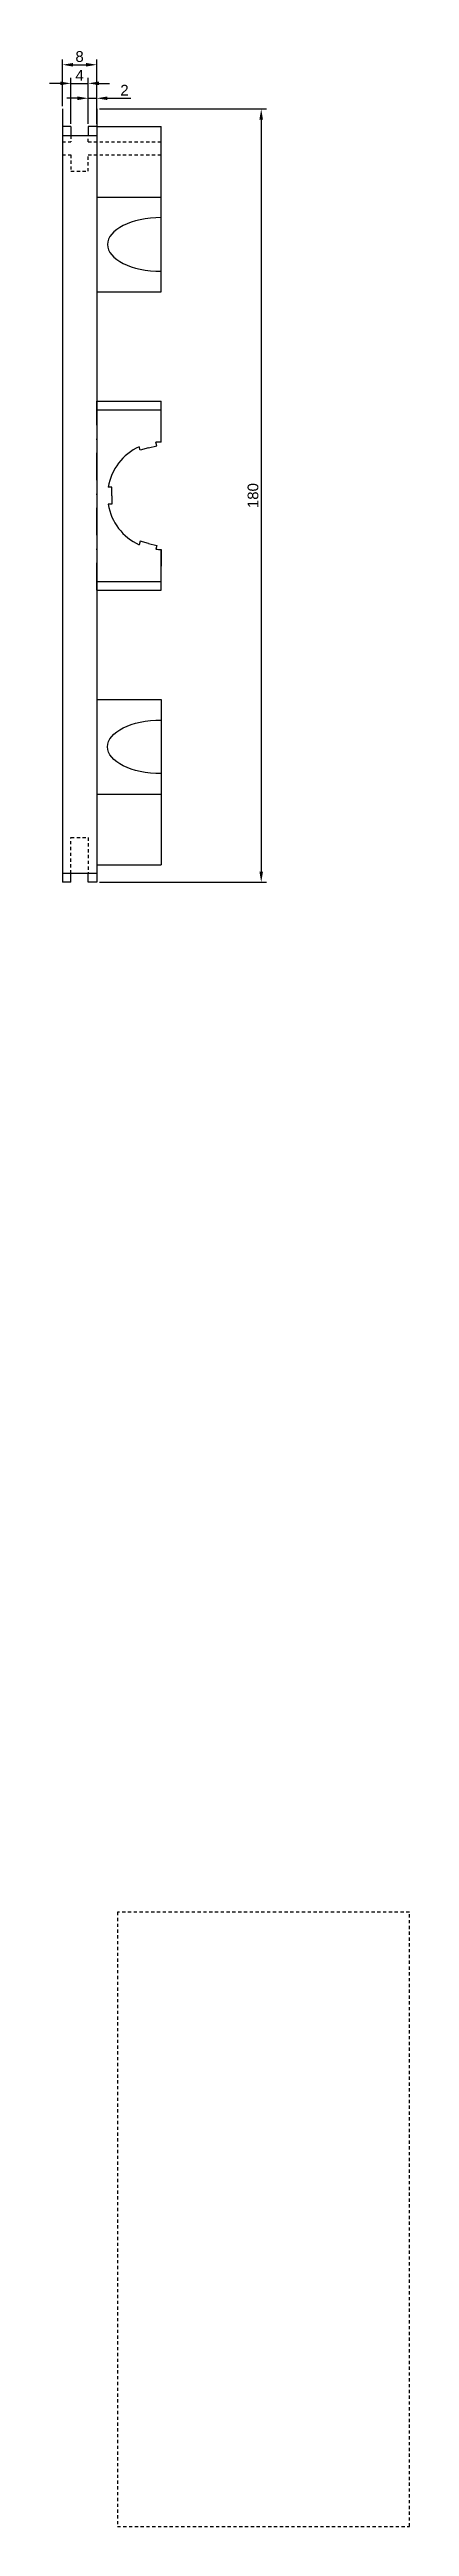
# Model space of a CAD drawing. Header units: millimetres. Extents: x 1786 to 3204, y 1791 to 2744.
# Drawn here: x 3120 to 3204, y 1791 to 2368 of the extents above; entities that cross this region are included whole.
import ezdxf

# ---------------------------------------------------------------- set-up
doc = ezdxf.new("R2010")
doc.units = ezdxf.units.MM
doc.linetypes.add('DASHDOT2', pattern=[12.7, 6.35, -3.175, 0, -3.175])
doc.linetypes.add('JIS_02_0.7', pattern=[1.35, 0.75, -0.6])
for name, color, linetype in [('corte', 140, 'JIS_02_0.7'), ('detalhe', 201, 'DASHDOT2'), ('dim', 51, 'Continuous')]:
    doc.layers.add(name, color=color, linetype=linetype)
doc.styles.get("Standard").update_dxf_attribs({"font": 'arial.ttf'})
doc.dimstyles.new('ISO-25', dxfattribs={"dimtxt": 2.5, "dimasz": 2.5, "dimexe": 1.25, "dimexo": 0.625, "dimtad": 1, "dimtxsty": 'Standard', "dimcen": 2.5, "dimadec": 0, "dimazin": 0, "dimtfac": 1, "dimtmove": 0, "dimatfit": 3, "dimfxl": 1, "dimarcsym": 0})

msp = doc.modelspace()

# ---------------------------------------------------------------- blocks, each defined once
blk = doc.blocks.new('*D16')
at = {"layer": 'Defpoints', "color": 0, "transparency": 16777216}
for p in [(3131.31, 2353.75), (3131.31, 2173.75), (3169.6, 2173.75)]:
    blk.add_point(p, dxfattribs=at)
at = {"layer": 'dim', "color": 0, "lineweight": -2, "transparency": 16777216}
for p, q in [((3131.94, 2353.75), (3170.85, 2353.75)), ((3169.6, 2351.25), (3169.6, 2176.25)), ((3131.94, 2173.75), (3170.85, 2173.75))]:
    blk.add_line(p, q, dxfattribs=at)
at = {"layer": 'dim', "color": 0, "transparency": 16777216}
for points in [[(3169.18, 2351.25), (3170.02, 2351.25), (3169.6, 2353.75)], [(3169.18, 2176.25), (3170.02, 2176.25), (3169.6, 2173.75)]]:
    blk.add_solid(points, dxfattribs=at)
at = {"layer": 'dim', "color": 0, "transparency": 16777216, "insert": (3167.7, 2263.75), "char_height": 2.5, "attachment_point": 5, "rotation": 90}
blk.add_mtext('180', dxfattribs=at)
blk = doc.blocks.new('*D17')
at = {"layer": 'Defpoints', "color": 0, "transparency": 16777216}
for p in [(3131.31, 2364.04), (3123.31, 2353.75), (3131.31, 2353.75)]:
    blk.add_point(p, dxfattribs=at)
at = {"layer": 'dim', "color": 0, "lineweight": -2, "transparency": 16777216}
for p, q in [((3123.31, 2354.37), (3123.31, 2365.29)), ((3125.81, 2364.04), (3128.81, 2364.04)), ((3131.31, 2354.37), (3131.31, 2365.29))]:
    blk.add_line(p, q, dxfattribs=at)
at = {"layer": 'dim', "color": 0, "transparency": 16777216}
for points in [[(3125.81, 2364.46), (3125.81, 2363.62), (3123.31, 2364.04)], [(3128.81, 2364.46), (3128.81, 2363.62), (3131.31, 2364.04)]]:
    blk.add_solid(points, dxfattribs=at)
at = {"layer": 'dim', "color": 0, "transparency": 16777216, "insert": (3127.31, 2365.94), "char_height": 2.5, "attachment_point": 5}
blk.add_mtext('8', dxfattribs=at)
blk = doc.blocks.new('*D68')
at = {"layer": 'Defpoints', "color": 0, "transparency": 16777216}
for p in [(3129.31, 2359.71), (3125.31, 2349.67), (3129.31, 2349.67)]:
    blk.add_point(p, dxfattribs=at)
at = {"layer": 'dim', "color": 0, "lineweight": -2, "transparency": 16777216}
for p, q in [((3122.81, 2359.71), (3120.31, 2359.71)), ((3125.31, 2350.29), (3125.31, 2360.96)), ((3125.31, 2359.71), (3129.31, 2359.71)), ((3129.31, 2350.29), (3129.31, 2360.96)), ((3131.81, 2359.71), (3134.31, 2359.71))]:
    blk.add_line(p, q, dxfattribs=at)
at = {"layer": 'dim', "color": 0, "transparency": 16777216}
for points in [[(3122.81, 2360.12), (3122.81, 2359.29), (3125.31, 2359.71)], [(3131.81, 2360.12), (3131.81, 2359.29), (3129.31, 2359.71)]]:
    blk.add_solid(points, dxfattribs=at)
at = {"layer": 'dim', "color": 0, "transparency": 16777216, "insert": (3127.31, 2361.58), "char_height": 2.5, "attachment_point": 5}
blk.add_mtext('4', dxfattribs=at)
blk = doc.blocks.new('*D69')
at = {"layer": 'Defpoints', "color": 0, "transparency": 16777216}
for p in [(3131.31, 2356.24), (3129.31, 2349.67), (3131.31, 2349.67)]:
    blk.add_point(p, dxfattribs=at)
at = {"layer": 'dim', "color": 0, "lineweight": -2, "transparency": 16777216}
for p, q in [((3126.81, 2356.24), (3124.31, 2356.24)), ((3129.31, 2350.29), (3129.31, 2357.49)), ((3129.31, 2356.24), (3131.31, 2356.24)), ((3131.31, 2350.29), (3131.31, 2357.49)), ((3133.81, 2356.24), (3139.22, 2356.24))]:
    blk.add_line(p, q, dxfattribs=at)
at = {"layer": 'dim', "color": 0, "transparency": 16777216}
for points in [[(3126.81, 2356.66), (3126.81, 2355.82), (3129.31, 2356.24)], [(3133.81, 2356.66), (3133.81, 2355.82), (3131.31, 2356.24)]]:
    blk.add_solid(points, dxfattribs=at)
at = {"layer": 'dim', "color": 0, "transparency": 16777216, "insert": (3137.76, 2358.12), "char_height": 2.5, "attachment_point": 5}
blk.add_mtext('2', dxfattribs=at)

# ---------------------------------------------------------------- dimensions: what is measured, and where the dimension line sits
at = {"layer": 'dim'}
for base, p1, p2, picture, middle in [((3131.31, 2364.041), (3123.31, 2353.748), (3131.31, 2353.748), '*D17', (3127.31, 2365.942)), ((3129.31, 2359.706), (3125.31, 2349.67), (3129.31, 2349.67), '*D68', (3127.31, 2361.581)), ((3131.31, 2356.239), (3129.31, 2349.67), (3131.31, 2349.67), '*D69', (3137.763, 2358.119))]:
    dim = msp.add_linear_dim(base=base, p1=p1, p2=p2, dimstyle='ISO-25', dxfattribs=at)
    dim.commit()
    dim.dimension.update_dxf_attribs({"geometry": picture, "text_midpoint": middle})
dim = msp.add_linear_dim(base=(3169.599, 2173.748), p1=(3131.31, 2353.748), p2=(3131.31, 2173.748), angle=90, dimstyle='ISO-25', dxfattribs=at)
dim.commit()
dim.dimension.update_dxf_attribs({"geometry": '*D16', "text_midpoint": (3167.698, 2263.748)})

# ---------------------------------------------------------------- linework, layer by layer
for p, q in [((3123.31, 2353.748), (3123.31, 2173.748)), ((3131.31, 2353.748), (3131.31, 2173.748)), ((3125.31, 2349.67), (3123.31, 2349.67)), ((3123.31, 2347.578), (3131.31, 2347.578)), ((3125.31, 2349.67), (3125.31, 2347.578)), ((3131.31, 2349.67), (3129.31, 2349.67)), ((3129.31, 2349.67), (3129.31, 2347.578)), ((3131.31, 2349.67), (3146.31, 2349.67)), ((3146.31, 2311.215), (3146.31, 2349.67)), ((3131.31, 2333.215), (3146.31, 2333.215)), ((3131.31, 2311.215), (3146.31, 2311.215)), ((3131.31, 2285.728), (3146.31, 2285.728)), ((3131.31, 2283.748), (3146.31, 2283.748)), ((3146.31, 2276.228), (3146.31, 2285.728)), ((3141.402, 2274.319), (3141.185, 2275.129)), ((3143.334, 2274.837), (3141.402, 2274.319)), ((3143.334, 2274.837), (3145.266, 2275.354)), ((3145.266, 2275.354), (3145.048, 2276.165)), ((3134.81, 2265.728), (3133.971, 2265.728)), ((3134.81, 2261.728), (3133.971, 2261.728)), ((3134.81, 2263.728), (3134.81, 2265.728)), ((3134.81, 2263.728), (3134.81, 2261.728)), ((3141.402, 2253.138), (3141.185, 2252.328)), ((3143.334, 2252.62), (3141.402, 2253.138)), ((3143.334, 2252.62), (3145.266, 2252.103)), ((3145.266, 2252.103), (3145.048, 2251.292)), ((3146.31, 2241.728), (3146.31, 2251.228)), ((3146.31, 2251.228), (3146.31, 2247.328)), ((3131.31, 2243.748), (3146.31, 2243.748)), ((3131.31, 2241.728), (3146.31, 2241.728)), ((3131.31, 2216.282), (3146.31, 2216.282)), ((3146.31, 2216.282), (3146.31, 2177.827)), ((3131.31, 2194.282), (3146.31, 2194.282)), ((3123.31, 2175.84), (3131.31, 2175.84)), ((3125.31, 2173.748), (3123.31, 2173.748)), ((3125.31, 2173.748), (3125.31, 2175.84)), ((3129.31, 2173.748), (3129.31, 2175.84)), ((3131.31, 2173.748), (3129.31, 2173.748)), ((3131.31, 2177.827), (3146.31, 2177.827))]:
    msp.add_line(p, q)
for start, end in [(114.206896, 170.793104), (90, 95.793104), (189.206896, 245.793104), (264.206896, 270)]:
    msp.add_arc((3146.31, 2263.728), 12.5, start, end)
msp.add_ellipse((3146.31, 2322.215), major_axis=(-12.5, 0), ratio=0.4992017, start_param=4.712389, end_param=7.8539816)
at = {"extrusion": (0, 0, -1)}
msp.add_ellipse((3146.31, 2205.282), major_axis=(-12.5, 0), ratio=0.4992017, start_param=4.712389, end_param=7.8539816, dxfattribs=at)
at = {"layer": 'corte'}
for p, q in [((3125.31, 2347.578), (3125.31, 2346.072)), ((3129.31, 2346.072), (3129.31, 2347.578)), ((3123.31, 2346.072), (3125.31, 2346.072)), ((3123.31, 2343.072), (3125.31, 2343.072)), ((3125.31, 2343.072), (3125.31, 2339.248)), ((3129.31, 2346.072), (3146.31, 2346.072)), ((3129.31, 2339.248), (3129.31, 2343.072)), ((3129.31, 2343.072), (3146.31, 2343.072)), ((3125.31, 2339.248), (3129.31, 2339.248)), ((3125.31, 2175.84), (3125.31, 2184.17)), ((3125.31, 2184.17), (3129.31, 2184.17)), ((3129.31, 2184.17), (3129.31, 2175.84)), ((3136.125, 1934.047), (3136.125, 1791.047)), ((3204.125, 1934.047), (3136.125, 1934.047)), ((3204.125, 1791.047), (3204.125, 1934.047)), ((3136.125, 1791.047), (3204.125, 1791.047))]:
    msp.add_line(p, q, dxfattribs=at)
at = {"layer": 'detalhe'}
msp.add_line((3131.31, 2241.728), (3131.31, 2285.728), dxfattribs=at)

msp.set_redraw_order([(e.dxf.handle, doc.entitydb.next_handle()) for e in msp.query("TEXT MTEXT ATTDEF DIMENSION ARC_DIMENSION")])  # texts and dimensions are drawn at this point

doc.saveas('drawing.dxf')
